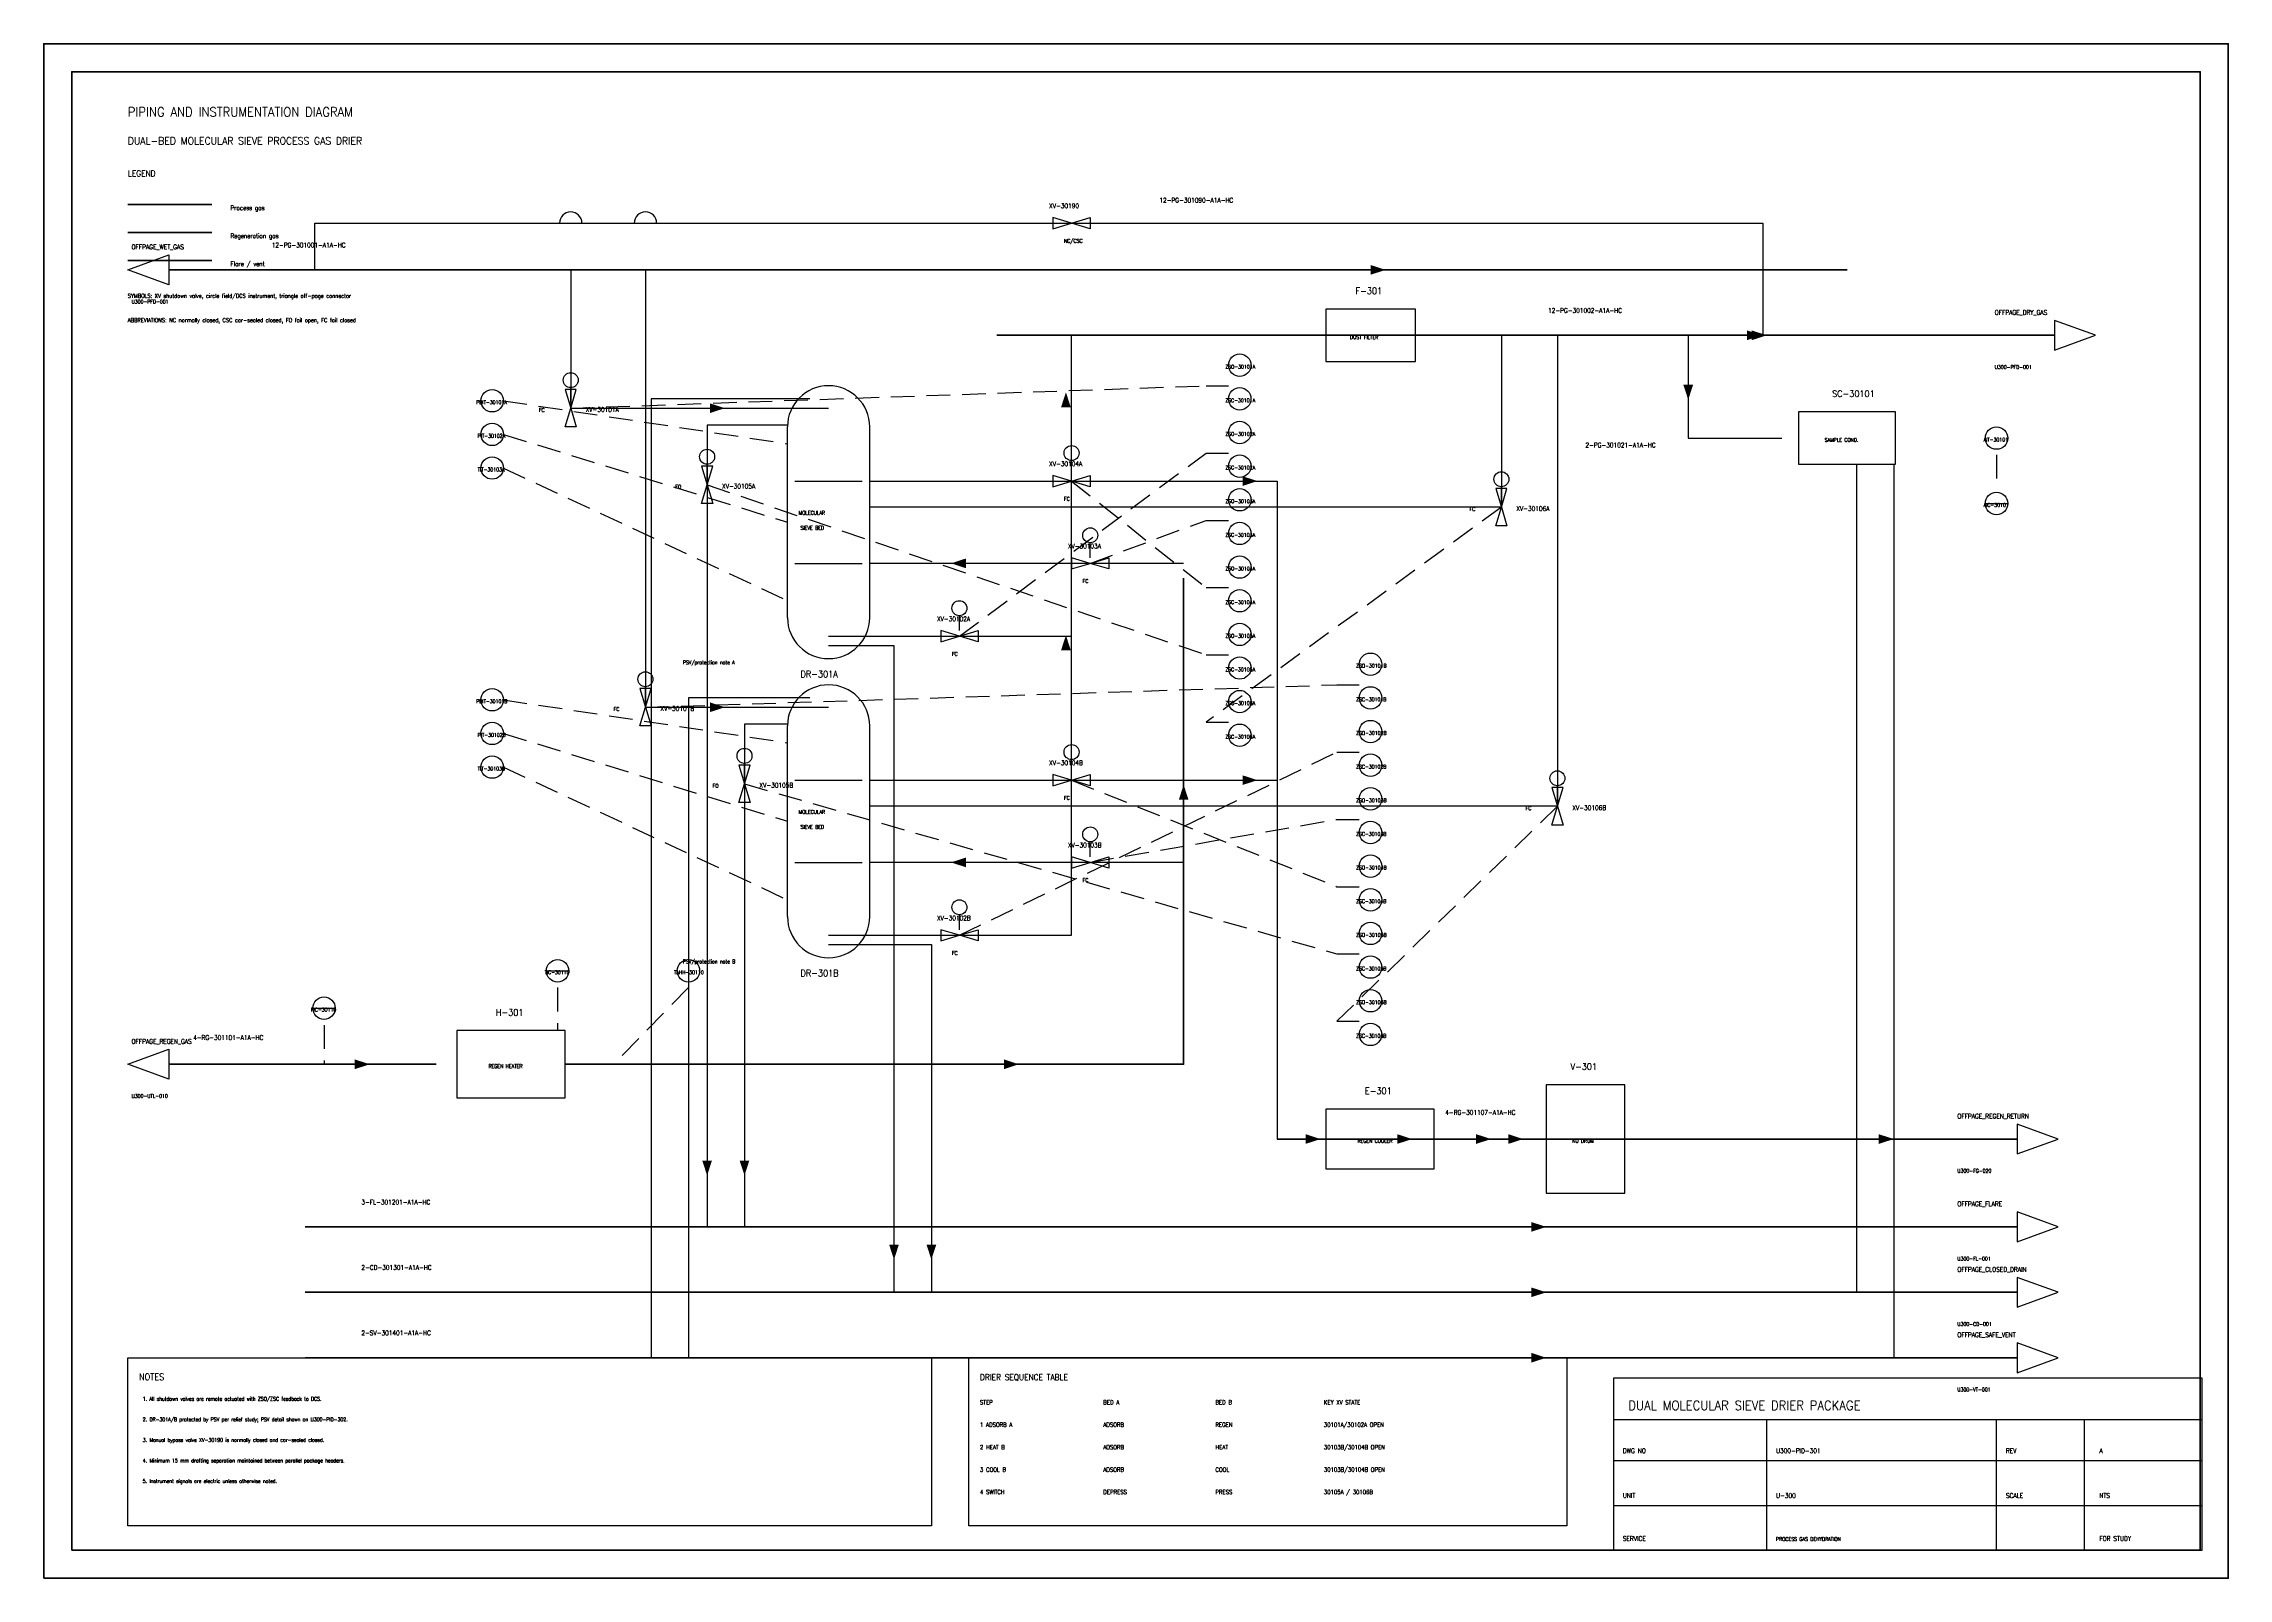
# Model space of a CAD drawing. Header units: metres. Extents: x 10 to 1179, y 10 to 831.
import ezdxf

# ---------------------------------------------------------------- set-up
doc = ezdxf.new("R2010")
doc.units = ezdxf.units.M
doc.linetypes.add('DASHED', pattern=[19.05, 12.7, -6.35])
for name, color, linetype in [('BORDER', 7, 'CONTINUOUS'), ('DRAIN', 7, 'CONTINUOUS'), ('EQUIPMENT', 7, 'CONTINUOUS'), ('FLARE_VENT', 7, 'CONTINUOUS'), ('INSTRUMENT', 7, 'CONTINUOUS'), ('PROCESS', 7, 'CONTINUOUS'), ('REGEN', 7, 'CONTINUOUS'), ('SIGNAL_ELECTRIC', 8, 'CONTINUOUS'), ('TABLE', 8, 'CONTINUOUS'), ('TEXT', 7, 'CONTINUOUS')]:
    doc.layers.add(name, color=color, linetype=linetype)
doc.styles.get("Standard").update_dxf_attribs({"font": 'STANDARD'})

msp = doc.modelspace()

# ---------------------------------------------------------------- linework, layer by layer
at = {"layer": 'BORDER'}
for p, q in [((850, 95), (1165, 95)), ((932, 25), (932, 95)), ((1055, 25), (1055, 95)), ((1102, 25), (1102, 95)), ((850, 73), (1165, 73)), ((850, 49), (1165, 49))]:
    msp.add_line(p, q, dxfattribs=at)
at = {"layer": 'BORDER', "lineweight": 35}
for points in [[(10, 10), (1179, 10), (1179, 831), (10, 831), (10, 10)], [(25, 25), (1164, 25), (1164, 816), (25, 816), (25, 25)]]:
    msp.add_lwpolyline(points, dxfattribs=at)
at = {"layer": 'BORDER'}
msp.add_lwpolyline([(850, 25), (1165, 25), (1165, 117), (850, 117), (850, 25)], dxfattribs=at)
at = {"layer": 'DRAIN', "lineweight": 25}
for points in [[(980, 606), (980, 163)], [(430, 509), (465, 509), (465, 163)], [(430, 349), (485, 349), (485, 163)]]:
    msp.add_lwpolyline(points, dxfattribs=at)
at = {"layer": 'DRAIN'}
msp.add_lwpolyline([(1088, 163), (1066, 171), (1066, 155), (1088, 163)], dxfattribs=at)
at = {"layer": 'DRAIN', "lineweight": 35}
msp.add_lwpolyline([(150, 163), (1066, 163)], dxfattribs=at)
at = {"layer": 'DRAIN'}
for points in [[(465, 180.5), (467.6, 188.5), (462.4, 188.5)], [(485, 180.5), (487.6, 188.5), (482.4, 188.5)], [(814.02, 163), (806.02, 165.6), (806.02, 160.4)]]:
    msp.add_solid(points, dxfattribs=at)
at = {"layer": 'EQUIPMENT'}
for p, q in [((408, 524), (408, 626)), ((452, 524), (452, 626)), ((412, 597), (448, 597)), ((412, 553), (448, 553)), ((408, 364), (408, 466)), ((452, 364), (452, 466)), ((412, 437), (448, 437)), ((412, 393), (448, 393))]:
    msp.add_line(p, q, dxfattribs=at)
for points in [[(696, 661), (744, 661), (744, 689), (696, 689), (696, 661)], [(949, 606), (1001, 606), (1001, 634), (949, 634), (949, 606)], [(231, 267), (289, 267), (289, 303), (231, 303), (231, 267)], [(814, 216), (856, 216), (856, 274), (814, 274), (814, 216)], [(696, 229), (754, 229), (754, 261), (696, 261), (696, 229)]]:
    msp.add_lwpolyline(points, dxfattribs=at)
for centre, start, end in [((430, 626), 0, 180), ((430, 524), 180, 360), ((430, 466), 0, 180), ((430, 364), 180, 360)]:
    msp.add_arc(centre, 22, start, end, dxfattribs=at)
at = {"layer": 'FLARE_VENT', "lineweight": 60}
msp.add_lwpolyline([(55, 715), (100, 715)], dxfattribs=at)
at = {"layer": 'FLARE_VENT', "lineweight": 25}
for points in [[(420, 641), (335, 641), (335, 128)], [(408, 627), (365, 627), (365, 198)], [(1000, 606), (1000, 128)], [(420, 481), (355, 481), (355, 128)], [(408, 467), (385, 467), (385, 198)]]:
    msp.add_lwpolyline(points, dxfattribs=at)
at = {"layer": 'FLARE_VENT'}
for points in [[(362, 605), (365, 595), (368, 605), (362, 605)], [(362, 585), (365, 595), (368, 585), (362, 585)], [(382, 445), (385, 435), (388, 445), (382, 445)], [(382, 425), (385, 435), (388, 425), (382, 425)], [(1088, 198), (1066, 206), (1066, 190), (1088, 198)], [(1088, 128), (1066, 136), (1066, 120), (1088, 128)]]:
    msp.add_lwpolyline(points, dxfattribs=at)
at = {"layer": 'FLARE_VENT', "lineweight": 35}
for points in [[(150, 198), (1066, 198)], [(150, 128), (1066, 128)]]:
    msp.add_lwpolyline(points, dxfattribs=at)
at = {"layer": 'FLARE_VENT'}
for points in [[(365, 225.5), (367.6, 233.5), (362.4, 233.5)], [(385, 225.5), (387.6, 233.5), (382.4, 233.5)], [(814.02, 198), (806.02, 200.6), (806.02, 195.4)], [(814.02, 128), (806.02, 130.6), (806.02, 125.4)]]:
    msp.add_solid(points, dxfattribs=at)
at = {"layer": 'INSTRUMENT'}
for p, q in [((292, 639), (292, 647)), ((560, 600), (560, 608)), ((365, 598), (365, 606)), ((790, 586), (790, 594)), ((1049, 585), (1061, 585)), ((570, 556), (570, 564)), ((500, 517), (500, 525)), ((332, 479), (332, 487)), ((385, 438), (385, 446)), ((560, 440), (560, 448)), ((820, 426), (820, 434)), ((570, 396), (570, 404)), ((500, 357), (500, 365)), ((279, 335), (291, 335)), ((154, 315), (166, 315))]:
    msp.add_line(p, q, dxfattribs=at)
at = {"layer": 'INSTRUMENT', "lineweight": 25}
msp.add_lwpolyline([(890, 675), (890, 620), (940, 620)], dxfattribs=at)
at = {"layer": 'INSTRUMENT'}
for centre, radius in [((292, 651), 4), ((650, 659), 6), ((250, 640), 6), ((650, 641), 6), ((250, 622), 6), ((650, 623), 6), ((1055, 620), 6), ((250, 604), 6), ((365, 610), 4), ((560, 612), 4), ((650, 605), 6), ((790, 598), 4), ((650, 587), 6), ((1055, 585), 6), ((650, 569), 6), ((570, 568), 4), ((650, 551), 6), ((650, 533), 6), ((500, 529), 4), ((650, 515), 6), ((650, 497), 6), ((720, 499), 6), ((332, 491), 4), ((250, 480), 6), ((650, 479), 6), ((720, 481), 6), ((250, 462), 6), ((720, 463), 6), ((560, 452), 4), ((650, 461), 6), ((250, 444), 6), ((385, 450), 4), ((720, 445), 6), ((720, 427), 6), ((820, 438), 4), ((570, 408), 4), ((720, 409), 6), ((720, 391), 6), ((720, 373), 6), ((500, 369), 4), ((720, 355), 6), ((285, 335), 6), ((355, 335), 6), ((720, 337), 6), ((160, 315), 6), ((720, 319), 6), ((720, 301), 6)]:
    msp.add_circle(centre, radius, dxfattribs=at)
msp.add_solid([(890, 640.5), (892.6, 648.5), (887.4, 648.5)], dxfattribs=at)
at = {"layer": 'PROCESS', "lineweight": 60}
for points in [[(55, 745), (100, 745)], [(744, 675), (1086, 675)]]:
    msp.add_lwpolyline(points, dxfattribs=at)
at = {"layer": 'PROCESS'}
for points in [[(550, 732), (560, 735), (550, 738), (550, 732)], [(570, 732), (560, 735), (570, 738), (570, 732)], [(55, 710), (77, 718), (77, 702), (55, 710)], [(1108, 675), (1086, 683), (1086, 667), (1108, 675)], [(289, 646), (292, 636), (295, 646), (289, 646)], [(289, 626), (292, 636), (295, 626), (289, 626)], [(787, 593), (790, 583), (793, 593), (787, 593)], [(787, 573), (790, 583), (793, 573), (787, 573)], [(490, 511), (500, 514), (490, 517), (490, 511)], [(510, 511), (500, 514), (510, 517), (510, 511)], [(329, 486), (332, 476), (335, 486), (329, 486)], [(329, 466), (332, 476), (335, 466), (329, 466)], [(817, 433), (820, 423), (823, 433), (817, 433)], [(817, 413), (820, 423), (823, 413), (817, 413)], [(490, 351), (500, 354), (490, 357), (490, 351)], [(510, 351), (500, 354), (510, 357), (510, 351)]]:
    msp.add_lwpolyline(points, dxfattribs=at)
at = {"layer": 'PROCESS', "lineweight": 25}
for points in [[(155, 710), (155, 735), (930, 735), (930, 675)], [(292, 710), (292, 636), (430, 636)], [(332, 710), (332, 476), (430, 476)], [(430, 514), (560, 514), (560, 675)], [(430, 354), (560, 354), (560, 675)], [(790, 675), (790, 583), (452, 583)], [(820, 675), (820, 423), (452, 423)]]:
    msp.add_lwpolyline(points, dxfattribs=at)
at = {"layer": 'PROCESS', "lineweight": 35}
for points in [[(77, 710), (975, 710)], [(520, 675), (1086, 675)]]:
    msp.add_lwpolyline(points, dxfattribs=at)
at = {"layer": 'PROCESS'}
for centre in [(292, 735), (332, 735)]:
    msp.add_arc(centre, 6, 0, 180, dxfattribs=at)
for points in [[(728.06, 710), (720.06, 712.6), (720.06, 707.4)], [(929.5, 675), (921.5, 677.6), (921.5, 672.4)], [(932.02, 675), (924.02, 677.6), (924.02, 672.4)], [(557, 644.5), (554.4, 636.5), (559.6, 636.5)], [(374.5, 636), (366.5, 638.6), (366.5, 633.4)], [(557, 514.5), (554.4, 506.5), (559.6, 506.5)], [(374.5, 476), (366.5, 478.6), (366.5, 473.4)]]:
    msp.add_solid(points, dxfattribs=at)
at = {"layer": 'REGEN', "lineweight": 60}
msp.add_lwpolyline([(55, 730), (100, 730)], dxfattribs=at)
at = {"layer": 'REGEN', "lineweight": 25}
for points in [[(452, 597), (670, 597), (670, 245)], [(620, 553), (452, 553)], [(452, 437), (670, 437), (670, 245)], [(620, 393), (452, 393)]]:
    msp.add_lwpolyline(points, dxfattribs=at)
at = {"layer": 'REGEN'}
for points in [[(550, 594), (560, 597), (550, 600), (550, 594)], [(570, 594), (560, 597), (570, 600), (570, 594)], [(560, 550), (570, 553), (560, 556), (560, 550)], [(580, 550), (570, 553), (580, 556), (580, 550)], [(550, 434), (560, 437), (550, 440), (550, 434)], [(570, 434), (560, 437), (570, 440), (570, 434)], [(560, 390), (570, 393), (560, 396), (560, 390)], [(580, 390), (570, 393), (580, 396), (580, 390)], [(55, 285), (77, 293), (77, 277), (55, 285)], [(1088, 245), (1066, 253), (1066, 237), (1088, 245)]]:
    msp.add_lwpolyline(points, dxfattribs=at)
at = {"layer": 'REGEN', "lineweight": 35}
for points in [[(289, 285), (620, 285), (620, 545)], [(77, 285), (220, 285)], [(670, 245), (696, 245), (754, 245), (814, 245), (1066, 245)]]:
    msp.add_lwpolyline(points, dxfattribs=at)
at = {"layer": 'REGEN'}
for points in [[(659.5, 597), (651.5, 599.6), (651.5, 594.4)], [(495.5, 553), (503.5, 550.4), (503.5, 555.6)], [(620, 434.5), (617.4, 426.5), (622.6, 426.5)], [(659.5, 437), (651.5, 439.6), (651.5, 434.4)], [(495.5, 393), (503.5, 390.4), (503.5, 395.6)], [(184.46, 285), (176.46, 287.6), (176.46, 282.4)], [(531.82, 285), (523.82, 287.6), (523.82, 282.4)], [(693.22, 245), (685.22, 247.6), (685.22, 242.4)], [(742.26, 245), (734.26, 247.6), (734.26, 242.4)], [(784.5, 245), (776.5, 247.6), (776.5, 242.4)], [(801.7, 245), (793.7, 247.6), (793.7, 242.4)], [(999.94, 245), (991.94, 247.6), (991.94, 242.4)]]:
    msp.add_solid(points, dxfattribs=at)
at = {"layer": 'SIGNAL_ELECTRIC', "linetype": 'DASHED'}
for points in [[(292, 636), (632, 648), (644, 648)], [(256, 640), (408, 617)], [(256, 622), (408, 575)], [(500, 514), (632, 612), (644, 612)], [(1055, 611), (1055, 594)], [(256, 604), (408, 533)], [(560, 597), (632, 540), (644, 540)], [(365, 595), (632, 504), (644, 504)], [(570, 553), (632, 576), (644, 576)], [(790, 583), (632, 468), (644, 468)], [(256, 480), (408, 457)], [(332, 476), (702, 488), (714, 488)], [(256, 462), (408, 415)], [(500, 354), (702, 452), (714, 452)], [(256, 444), (408, 373)], [(385, 435), (702, 344), (714, 344)], [(560, 437), (702, 380), (714, 380)], [(820, 423), (702, 308), (714, 308)], [(570, 393), (702, 416), (714, 416)], [(285, 326), (285, 303)], [(355, 326), (315, 285)], [(160, 306), (160, 285)]]:
    msp.add_lwpolyline(points, dxfattribs=at)
at = {"layer": 'TABLE'}
for points in [[(55, 128), (485, 128), (485, 38), (55, 38), (55, 128)], [(505, 128), (825, 128), (825, 38), (505, 38), (505, 128)]]:
    msp.add_lwpolyline(points, dxfattribs=at)

# ---------------------------------------------------------------- texts
at = {"layer": 'TEXT'}
for s, height, p in [('PIPING AND INSTRUMENTATION DIAGRAM', 5, (55, 792)), ('DUAL-BED MOLECULAR SIEVE PROCESS GAS DRIER', 4, (55, 777)), ('LEGEND', 3.2, (55, 760)), ('12-PG-301090-A1A-HC', 2.5, (607, 746)), ('Process gas', 2.4, (110, 742)), ('XV-30190', 2.5, (548, 743)), ('Regeneration gas', 2.4, (110, 727)), ('NC/CSC', 2, (556, 724.5)), ('OFFPAGE_WET_GAS', 2.5, (57, 721)), ('Flare / vent', 2.4, (110, 712)), ('12-PG-301001-A1A-HC', 2.5, (132, 722)), ('SYMBOLS: XV shutdown valve, circle field/DCS instrument, triangle off-page connector', 2.2, (55, 695)), ('U300-PFD-001', 2, (57, 692)), ('F-301', 3.5, (712, 697)), ('ABBREVIATIONS: NC normally closed, CSC car-sealed closed, FO fail open, FC fail closed', 2.2, (55, 682)), ('12-PG-301002-A1A-HC', 2.5, (815, 687)), ('OFFPAGE_DRY_GAS', 2.5, (1054, 686)), ('DUST FILTER', 2, (709, 673)), ('ZSO-30101A', 2, (642.25, 657.2)), ('U300-PFD-001', 2, (1054, 657)), ('SC-30101', 3.5, (967, 642)), ('PDIT-30101A', 2, (241.47, 638.2)), ('FC', 2, (275, 634)), ('XV-30101A', 2.5, (300, 634)), ('ZSC-30101A', 2, (642.25, 639.2)), ('PIT-30102A', 2, (242.25, 620.2)), ('ZSO-30102A', 2, (642.25, 621.2)), ('SAMPLE COND.', 2, (963, 618)), ('AIT-30101', 2, (1048.03, 618.2)), ('2-PG-301021-A1A-HC', 2.5, (835, 615)), ('TIT-30103A', 2, (242.25, 602.2)), ('XV-30104A', 2.5, (548, 605)), ('ZSC-30102A', 2, (642.25, 603.2)), ('FO', 2, (348, 593)), ('XV-30105A', 2.5, (373, 593)), ('FC', 2, (556, 586.5)), ('ZSO-30103A', 2, (642.25, 585.2)), ('AIC-30101', 2, (1048.03, 583.2)), ('MOLECULAR', 2, (414, 579)), ('SIEVE BED', 2, (415, 571)), ('FC', 2, (773, 581)), ('XV-30106A', 2.5, (798, 581)), ('XV-30103A', 2.5, (558, 561)), ('ZSC-30103A', 2, (642.25, 567.2)), ('ZSO-30104A', 2, (642.25, 549.2)), ('FC', 2, (566, 542.5)), ('ZSC-30104A', 2, (642.25, 531.2)), ('XV-30102A', 2.5, (488, 522)), ('ZSO-30105A', 2, (642.25, 513.2)), ('FC', 2, (496, 503.5)), ('PSV/protection note A', 2, (352, 499)), ('DR-301A', 3.5, (415, 492)), ('ZSC-30105A', 2, (642.25, 495.2)), ('ZSO-30101B', 2, (712.25, 497.2)), ('PDIT-30101B', 2, (241.47, 478.2)), ('ZSC-30101B', 2, (712.25, 479.2)), ('FC', 2, (315, 474)), ('XV-30101B', 2.5, (340, 474)), ('ZSO-30106A', 2, (642.25, 477.2)), ('PIT-30102B', 2, (242.25, 460.2)), ('ZSC-30106A', 2, (642.25, 459.2)), ('ZSO-30102B', 2, (712.25, 461.2)), ('XV-30104B', 2.5, (548, 445)), ('ZSC-30102B', 2, (712.25, 443.2)), ('TIT-30103B', 2, (242.25, 442.2)), ('FO', 2, (368, 433)), ('XV-30105B', 2.5, (393, 433)), ('MOLECULAR', 2, (414, 419)), ('FC', 2, (556, 426.5)), ('ZSO-30103B', 2, (712.25, 425.2)), ('FC', 2, (803, 421)), ('XV-30106B', 2.5, (828, 421)), ('SIEVE BED', 2, (415, 411)), ('ZSC-30103B', 2, (712.25, 407.2)), ('XV-30103B', 2.5, (558, 401)), ('ZSO-30104B', 2, (712.25, 389.2)), ('FC', 2, (566, 382.5)), ('XV-30102B', 2.5, (488, 362)), ('ZSC-30104B', 2, (712.25, 371.2)), ('ZSO-30105B', 2, (712.25, 353.2)), ('PSV/protection note B', 2, (352, 339)), ('FC', 2, (496, 343.5)), ('TIC-30110', 2, (278.02, 333.2)), ('TAHH-30110', 2, (347.25, 333.2)), ('DR-301B', 3.5, (415, 332)), ('ZSC-30105B', 2, (712.25, 335.2)), ('ZSO-30106B', 2, (712.25, 317.2)), ('FIC-30110', 2, (153.03, 313.2)), ('H-301', 3.5, (252, 311)), ('OFFPAGE_REGEN_GAS', 2.5, (57, 296)), ('4-RG-301101-A1A-HC', 2.5, (90, 298)), ('ZSC-30106B', 2, (712.25, 299.2)), ('REGEN HEATER', 2, (248, 283)), ('V-301', 3.5, (827, 282)), ('U300-UTL-010', 2, (57, 267)), ('E-301', 3.5, (717, 269)), ('4-RG-301107-A1A-HC', 2.5, (760, 258)), ('OFFPAGE_REGEN_RETURN', 2.5, (1034, 256)), ('REGEN COOLER', 2, (713, 243)), ('KO DRUM', 2, (828, 243)), ('U300-FG-020', 2, (1034, 227)), ('3-FL-301201-A1A-HC', 2.5, (180, 210)), ('OFFPAGE_FLARE', 2.5, (1034, 209)), ('2-CD-301301-A1A-HC', 2.5, (180, 175)), ('OFFPAGE_CLOSED_DRAIN', 2.5, (1034, 174)), ('U300-FL-001', 2, (1034, 180)), ('2-SV-301401-A1A-HC', 2.5, (180, 140)), ('OFFPAGE_SAFE_VENT', 2.5, (1034, 139)), ('U300-CD-001', 2, (1034, 145)), ('NOTES', 3.5, (61, 116)), ('DRIER SEQUENCE TABLE', 3.2, (511, 116)), ('1. All shutdown valves are remote actuated with ZSO/ZSC feedback to DCS.', 2, (63, 105)), ('STEP', 2.3, (511, 103)), ('BED A', 2.3, (577, 103)), ('BED B', 2.3, (637, 103)), ('KEY XV STATE', 2.3, (695, 103)), ('U300-VT-001', 2, (1034, 110)), ('2. DR-301A/B protected by PSV per relief study; PSV detail shown on U300-PID-302.', 2, (63, 94)), ('30101A/30102A OPEN', 2.3, (695, 91)), ('DUAL MOLECULAR SIEVE DRIER PACKAGE', 5, (858, 100)), ('3. Manual bypass valve XV-30190 is normally closed and car-sealed closed.', 2, (63, 83)), ('1 ADSORB A', 2.3, (511, 91)), ('ADSORB', 2.3, (577, 91)), ('REGEN', 2.3, (637, 91)), ('4. Minimum 15 mm drafting separation maintained between parallel package headers.', 2, (63, 72)), ('2 HEAT B', 2.3, (511, 79)), ('ADSORB', 2.3, (577, 79)), ('HEAT', 2.3, (637, 79)), ('30103B/30104B OPEN', 2.3, (695, 79)), ('DWG NO', 2.5, (855, 77)), ('U300-PID-301', 2.5, (937, 77)), ('REV', 2.5, (1060, 77)), ('A', 2.5, (1110, 77)), ('5. Instrument signals are electric unless otherwise noted.', 2, (63, 61)), ('3 COOL B', 2.3, (511, 67)), ('ADSORB', 2.3, (577, 67)), ('COOL', 2.3, (637, 67)), ('30103B/30104B OPEN', 2.3, (695, 67)), ('4 SWITCH', 2.3, (511, 55)), ('DEPRESS', 2.3, (577, 55)), ('PRESS', 2.3, (637, 55)), ('30105A / 30106B', 2.3, (695, 55)), ('UNIT', 2.5, (855, 53)), ('U-300', 2.5, (937, 53)), ('SCALE', 2.5, (1060, 53)), ('NTS', 2.5, (1110, 53)), ('SERVICE', 2.5, (855, 30)), ('PROCESS GAS DEHYDRATION', 2, (937, 30)), ('FOR STUDY', 2.5, (1110, 30))]:
    msp.add_text(s, height=height, dxfattribs=at).set_placement(p)

doc.saveas('drawing.dxf')
